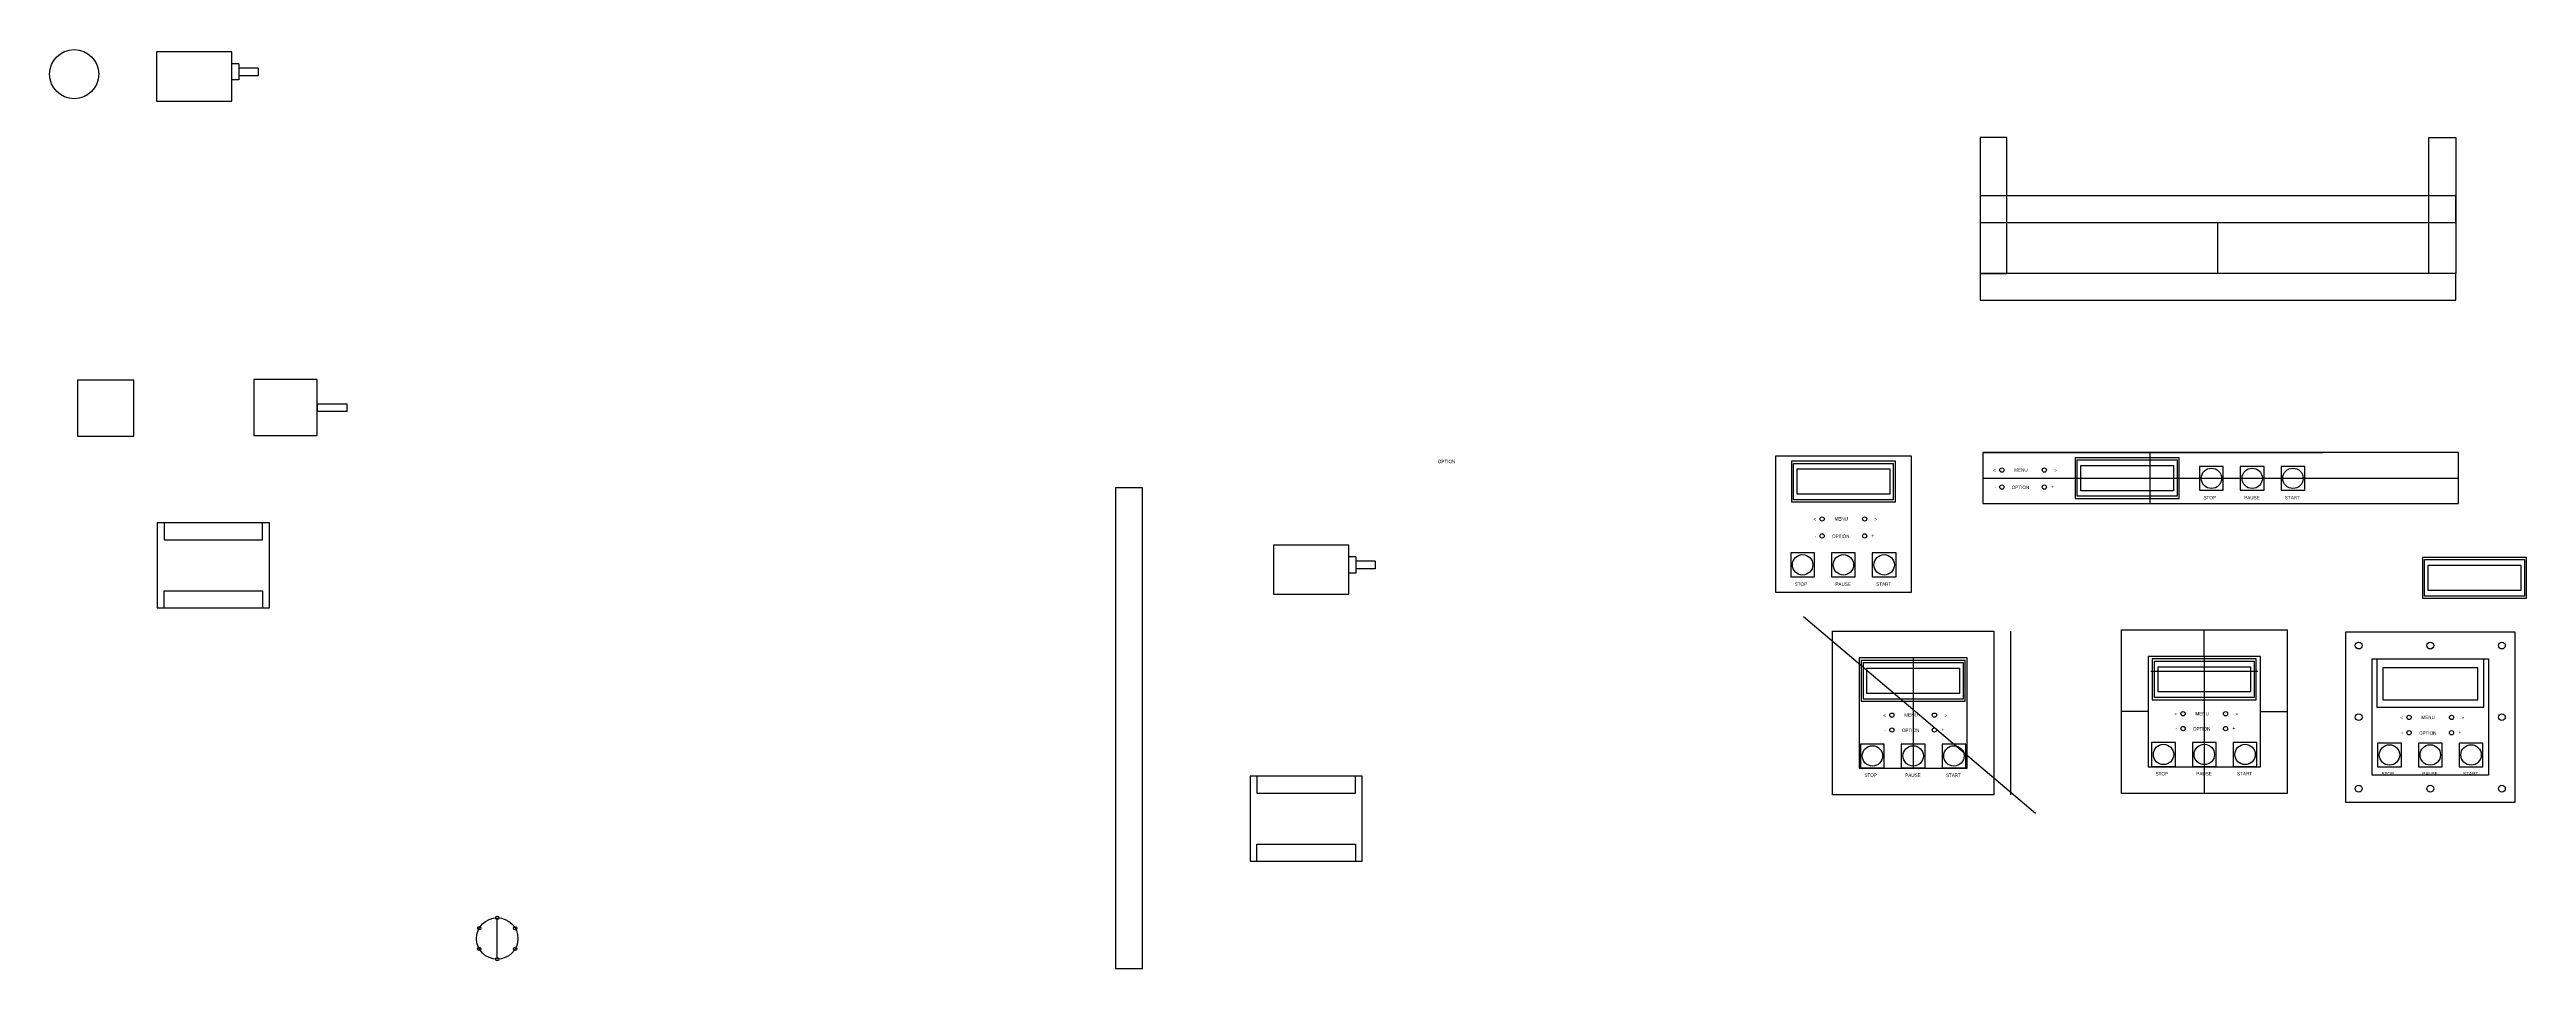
# Model space of a CAD drawing. Extents: x -0.7 to 72.2, y 19.8 to 46.9.
import ezdxf

# ---------------------------------------------------------------- set-up
doc = ezdxf.new("R2010")
doc.units = 0
doc.header["$MEASUREMENT"] = 0

# ---------------------------------------------------------------- blocks, each defined once
blk = doc.blocks.new('motor 1')
at = {"linetype": 'Continuous'}
for p, q in [((4.393, 46.469), (4.193, 46.469)), ((4.393, 45.994), (4.193, 45.994)), ((4.393, 46.469), (4.393, 45.994)), ((4.963, 46.347), (4.393, 46.347)), ((4.963, 46.117), (4.393, 46.117)), ((4.963, 46.347), (4.963, 46.117))]:
    blk.add_line(p, q, dxfattribs=at)
blk.add_lwpolyline([(1.973, 45.369), (4.193, 45.369), (4.193, 46.819), (1.973, 46.819)], close=True, dxfattribs=at)
blk = doc.blocks.new('wire spindlke')
at = {"linetype": 'Continuous'}
for p, q in [((40.014, 27.001), (40.014, 26.501)), ((42.914, 26.501), (42.914, 27.001)), ((40.014, 26.501), (42.914, 26.501)), ((40.014, 24.501), (40.014, 25.001)), ((40.014, 25.001), (42.914, 25.001)), ((42.914, 25.001), (42.914, 24.501))]:
    blk.add_line(p, q, dxfattribs=at)
blk.add_lwpolyline([(39.814, 27.001), (39.814, 24.501), (43.114, 24.501), (43.114, 27.001)], close=True, dxfattribs=at)
blk = doc.blocks.new('*U2')
at = {"linetype": 'Continuous'}
blk.add_circle((0, 0), 0.05, dxfattribs=at)
blk = doc.blocks.new('*U3')
at = {"color": 0, "linetype": 'ByBlock', "lineweight": -2, "transparency": 16777216}
blk.add_blockref('*U2', (12.464, 21.314), dxfattribs=at)
for p, rotation in [((11.935, 21.009), 60), ((11.935, 20.399), 120), ((12.992, 21.009), 300), ((12.992, 20.399), 240), ((12.464, 20.094), 180)]:
    blk.add_blockref('*U2', p, dxfattribs=dict(at, rotation=rotation))

msp = doc.modelspace()

# ---------------------------------------------------------------- linework, layer by layer
at = {"color": 1, "linetype": 'Continuous'}
for p, q in [((63.104, 40.287), (63.104, 41.787)), ((56.191, 35.01), (66.191, 35.01)), ((61.097, 35.01), (61.097, 33.51)), ((56.191, 34.26), (70.191, 34.26)), ((50.908, 30.182), (57.733, 24.397)), ((57.001, 29.756), (57.001, 24.932)), ((62.705, 29.011), (62.705, 29.798)), ((54.137, 28.969), (54.137, 25.719)), ((61.13, 28.572), (64.28, 28.572)), ((62.705, 29.011), (62.705, 25.761)), ((61.055, 27.386), (60.268, 27.386)), ((64.356, 27.386), (65.143, 27.386)), ((62.705, 25.76), (62.705, 24.973))]:
    msp.add_line(p, q, dxfattribs=at)
at = {"linetype": 'Continuous'}
msp.add_line((12.464, 20.094), (12.464, 21.314), dxfattribs=at)
at = {"color": 1, "linetype": 'Continuous'}
for points in [[(56.104, 40.287), (56.891, 40.287), (56.891, 44.287), (56.104, 44.287)], [(70.104, 40.287), (69.317, 40.287), (69.317, 44.287), (70.104, 44.287)], [(56.104, 42.574), (56.104, 41.787), (70.104, 41.787), (70.104, 42.574)], [(56.104, 40.287), (56.104, 39.5), (70.104, 39.5), (70.104, 40.287)], [(56.191, 33.51), (70.191, 33.51), (70.191, 35.01), (56.191, 35.01)], [(50.083, 30.906), (54.083, 30.906), (54.083, 34.906), (50.083, 34.906)], [(51.762, 29.756), (56.512, 29.756), (56.512, 24.931), (51.762, 24.931)], [(60.268, 24.973), (60.268, 29.798), (65.143, 29.798), (65.143, 24.973)], [(66.856, 24.723), (71.856, 24.723), (71.856, 29.723), (66.856, 29.723)], [(52.549, 25.718), (55.725, 25.718), (55.725, 28.969), (52.549, 28.969)], [(61.055, 25.76), (64.356, 25.76), (64.356, 29.011), (61.055, 29.011)], [(67.643, 28.936), (71.069, 28.936), (71.069, 25.51), (67.643, 25.51)], [(67.956, 27.728), (70.756, 27.728), (70.756, 28.678), (67.956, 28.678)]]:
    msp.add_lwpolyline(points, close=True, dxfattribs=at)
at = {"linetype": 'Continuous'}
for points in [[(0.114, 35.492), (1.764, 35.492), (1.764, 37.142), (0.114, 37.142)], [(5.298, 35.511), (7.168, 35.511), (7.168, 37.161), (5.298, 37.161)], [(7.168, 36.236), (8.048, 36.236), (8.048, 36.436), (7.168, 36.436)], [(30.663, 19.823), (31.45, 19.823), (31.45, 33.974), (30.663, 33.974)]]:
    msp.add_lwpolyline(points, close=True, dxfattribs=at)
at = {"color": 7}
for points in [[(50.553, 34.758), (50.553, 33.558), (53.613, 33.558), (53.613, 34.758)], [(53.446, 34.53), (53.446, 33.785), (50.721, 33.785), (50.721, 34.53)], [(58.904, 34.862), (58.904, 33.662), (61.964, 33.662), (61.964, 34.862)], [(61.797, 34.635), (61.797, 33.89), (59.072, 33.89), (59.072, 34.635)], [(69.127, 31.923), (69.127, 30.723), (72.187, 30.723), (72.187, 31.923)], [(72.019, 31.695), (72.019, 30.95), (69.294, 30.95), (69.294, 31.695)], [(52.607, 28.894), (52.607, 27.694), (55.667, 27.694), (55.667, 28.894)], [(55.5, 28.667), (55.5, 27.922), (52.775, 27.922), (52.775, 28.667)], [(61.175, 28.936), (61.175, 27.736), (64.235, 27.736), (64.235, 28.936)], [(64.068, 28.709), (64.068, 27.964), (61.343, 27.964), (61.343, 28.709)]]:
    msp.add_lwpolyline(points, close=True, dxfattribs=at)
at = {"color": 1}
for points in [[(53.551, 34.695), (53.551, 33.62), (50.616, 33.62), (50.616, 34.695)], [(61.902, 34.8), (61.902, 33.725), (58.967, 33.725), (58.967, 34.8)], [(72.124, 31.86), (72.124, 30.785), (69.189, 30.785), (69.189, 31.86)], [(55.605, 28.832), (55.605, 27.757), (52.67, 27.757), (52.67, 28.832)], [(64.173, 28.874), (64.173, 27.799), (61.238, 27.799), (61.238, 28.874)]]:
    msp.add_lwpolyline(points, close=True, dxfattribs=at)
at = {"color": 7, "linetype": 'ByBlock'}
for points in [[(62.565, 33.904), (63.265, 33.904), (63.265, 34.604), (62.565, 34.604)], [(63.765, 33.904), (64.465, 33.904), (64.465, 34.604), (63.765, 34.604)], [(64.965, 33.904), (65.665, 33.904), (65.665, 34.604), (64.965, 34.604)], [(50.533, 31.358), (51.233, 31.358), (51.233, 32.058), (50.533, 32.058)], [(51.733, 31.358), (52.433, 31.358), (52.433, 32.058), (51.733, 32.058)], [(52.933, 31.358), (53.633, 31.358), (53.633, 32.058), (52.933, 32.058)], [(52.587, 25.732), (53.287, 25.732), (53.287, 26.432), (52.587, 26.432)], [(53.787, 25.732), (54.487, 25.732), (54.487, 26.432), (53.787, 26.432)], [(54.987, 25.732), (55.687, 25.732), (55.687, 26.432), (54.987, 26.432)], [(61.155, 25.774), (61.855, 25.774), (61.855, 26.474), (61.155, 26.474)], [(62.355, 25.774), (63.055, 25.774), (63.055, 26.474), (62.355, 26.474)], [(63.555, 25.774), (64.255, 25.774), (64.255, 26.474), (63.555, 26.474)], [(67.806, 25.76), (68.506, 25.76), (68.506, 26.46), (67.806, 26.46)], [(69.006, 25.76), (69.706, 25.76), (69.706, 26.46), (69.006, 26.46)], [(70.206, 25.76), (70.906, 25.76), (70.906, 26.46), (70.206, 26.46)]]:
    msp.add_lwpolyline(points, close=True, dxfattribs=at)
at = {"color": 1, "linetype": 'Continuous'}
msp.add_lwpolyline([(67.781, 28.936), (67.781, 27.518), (70.931, 27.518), (70.931, 28.936)], dxfattribs=at)
at = {"linetype": 'Continuous'}
for centre, radius in [((0.012, 46.154), 0.725), ((12.464, 20.704), 0.61)]:
    msp.add_circle(centre, radius, dxfattribs=at)
at = {"color": 1, "linetype": 'Continuous'}
for centre, radius in [((56.747, 34.496), 0.0625), ((57.997, 34.496), 0.0625), ((56.747, 33.996), 0.0625), ((57.997, 33.996), 0.0625), ((51.458, 33.058), 0.0625), ((52.708, 33.058), 0.0625), ((51.458, 32.558), 0.0625), ((52.708, 32.558), 0.0625), ((67.25, 29.33), 0.1), ((69.356, 29.33), 0.1), ((71.463, 29.33), 0.1), ((53.512, 27.282), 0.0625), ((54.762, 27.282), 0.0625), ((62.08, 27.324), 0.0625), ((63.33, 27.324), 0.0625), ((67.25, 27.223), 0.1), ((68.731, 27.214), 0.0625), ((69.981, 27.214), 0.0625), ((71.463, 27.223), 0.1), ((53.512, 26.844), 0.0625), ((54.762, 26.844), 0.0625), ((62.08, 26.886), 0.0625), ((63.33, 26.886), 0.0625), ((68.731, 26.764), 0.0625), ((69.981, 26.764), 0.0625), ((67.25, 25.117), 0.1), ((69.356, 25.117), 0.1), ((71.463, 25.117), 0.1)]:
    msp.add_circle(centre, radius, dxfattribs=at)
at = {"color": 1, "linetype": 'ByBlock'}
for centre in [(62.915, 34.254), (64.115, 34.254), (65.315, 34.254), (50.883, 31.708), (52.083, 31.708), (53.283, 31.708), (52.937, 26.082), (54.137, 26.082), (55.337, 26.082), (61.505, 26.124), (62.705, 26.124), (63.905, 26.124), (68.156, 26.11), (69.356, 26.11), (70.556, 26.11)]:
    msp.add_circle(centre, 0.3, dxfattribs=at)

# ---------------------------------------------------------------- block references
at = {"linetype": 'Continuous'}
for name, p in [('motor 1', (0.463, -0.012)), ('wire spindlke', (-37.355, 5.941)), ('motor 1', (33.336, -14.529)), ('wire spindlke', (-5.192, -1.516)), ('*U3', (0, 0))]:
    msp.add_blockref(name, p, dxfattribs=at)

# ---------------------------------------------------------------- texts
at = {"color": 2, "linetype": 'ByBlock', "char_height": 0.1, "width": 10.93495, "attachment_point": 1}
for s, insert in [('{\\fBankGothic|b0|i0|c0|p34;\\W0.8;OPTION}', (40.147, 34.8)), ('{\\fBankGothic|b0|i0|c0|p34;\\W0.8;<}', (56.489, 34.54)), ('{\\fBankGothic|b0|i0|c0|p34;\\W0.8;MENU}', (57.111, 34.551)), ('{\\fBankGothic|b0|i0|c0|p34;\\W0.8;>}', (58.288, 34.536)), ('{\\fBankGothic|b0|i0|c0|p34;\\W0.8;-}', (56.528, 34.049)), ('{\\fBankGothic|b0|i0|c0|p34;\\W0.8;OPTION}', (57.039, 34.038)), ('{\\fBankGothic|b0|i0|c0|p34;\\W0.8;+}', (58.199, 34.056)), ('{\\fBankGothic|b0|i0|c0|p34;\\W0.8;STOP}', (62.681, 33.736)), ('{\\fBankGothic|b0|i0|c0|p34;\\W0.8;PAUSE}', (63.881, 33.736)), ('{\\fBankGothic|b0|i0|c0|p34;\\W0.8;START}', (65.081, 33.736)), ('{\\fBankGothic|b0|i0|c0|p34;\\W0.8;<}', (51.201, 33.101)), ('{\\fBankGothic|b0|i0|c0|p34;\\W0.8;MENU}', (51.822, 33.112)), ('{\\fBankGothic|b0|i0|c0|p34;\\W0.8;>}', (52.999, 33.098)), ('{\\fBankGothic|b0|i0|c0|p34;\\W0.8;-}', (51.239, 32.611)), ('{\\fBankGothic|b0|i0|c0|p34;\\W0.8;OPTION}', (51.75, 32.6)), ('{\\fBankGothic|b0|i0|c0|p34;\\W0.8;+}', (52.911, 32.617)), ('{\\fBankGothic|b0|i0|c0|p34;\\W0.8;STOP}', (50.649, 31.19)), ('{\\fBankGothic|b0|i0|c0|p34;\\W0.8;PAUSE}', (51.849, 31.19)), ('{\\fBankGothic|b0|i0|c0|p34;\\W0.8;START}', (53.049, 31.19)), ('{\\fBankGothic|b0|i0|c0|p34;\\W0.8;<}', (53.254, 27.325)), ('{\\fBankGothic|b0|i0|c0|p34;\\W0.8;MENU}', (53.876, 27.337)), ('{\\fBankGothic|b0|i0|c0|p34;\\W0.8;>}', (55.053, 27.322)), ('{\\fBankGothic|b0|i0|c0|p34;\\W0.8;<}', (61.823, 27.367)), ('{\\fBankGothic|b0|i0|c0|p34;\\W0.8;MENU}', (62.444, 27.378)), ('{\\fBankGothic|b0|i0|c0|p34;\\W0.8;>}', (63.621, 27.364)), ('{\\fBankGothic|b0|i0|c0|p34;\\W0.8;<}', (68.473, 27.258)), ('{\\fBankGothic|b0|i0|c0|p34;\\W0.8;MENU}', (69.095, 27.269)), ('{\\fBankGothic|b0|i0|c0|p34;\\W0.8;>}', (70.272, 27.254)), ('{\\fBankGothic|b0|i0|c0|p34;\\W0.8;-}', (53.293, 26.898)), ('{\\fBankGothic|b0|i0|c0|p34;\\W0.8;OPTION}', (53.804, 26.887)), ('{\\fBankGothic|b0|i0|c0|p34;\\W0.8;+}', (54.965, 26.904)), ('{\\fBankGothic|b0|i0|c0|p34;\\W0.8;-}', (61.861, 26.939)), ('{\\fBankGothic|b0|i0|c0|p34;\\W0.8;OPTION}', (62.372, 26.928)), ('{\\fBankGothic|b0|i0|c0|p34;\\W0.8;+}', (63.533, 26.945)), ('{\\fBankGothic|b0|i0|c0|p34;\\W0.8;-}', (68.512, 26.817)), ('{\\fBankGothic|b0|i0|c0|p34;\\W0.8;OPTION}', (69.023, 26.806)), ('{\\fBankGothic|b0|i0|c0|p34;\\W0.8;+}', (70.184, 26.823)), ('{\\fBankGothic|b0|i0|c0|p34;\\W0.8;STOP}', (52.703, 25.564)), ('{\\fBankGothic|b0|i0|c0|p34;\\W0.8;PAUSE}', (53.903, 25.564)), ('{\\fBankGothic|b0|i0|c0|p34;\\W0.8;START}', (55.103, 25.564)), ('{\\fBankGothic|b0|i0|c0|p34;\\W0.8;STOP}', (61.271, 25.606)), ('{\\fBankGothic|b0|i0|c0|p34;\\W0.8;PAUSE}', (62.471, 25.606)), ('{\\fBankGothic|b0|i0|c0|p34;\\W0.8;START}', (63.671, 25.606)), ('{\\fBankGothic|b0|i0|c0|p34;\\W0.8;STOP}', (67.922, 25.606)), ('{\\fBankGothic|b0|i0|c0|p34;\\W0.8;PAUSE}', (69.122, 25.606)), ('{\\fBankGothic|b0|i0|c0|p34;\\W0.8;START}', (70.322, 25.606))]:
    msp.add_mtext(s, dxfattribs=dict(at, insert=insert))

doc.saveas('drawing.dxf')
